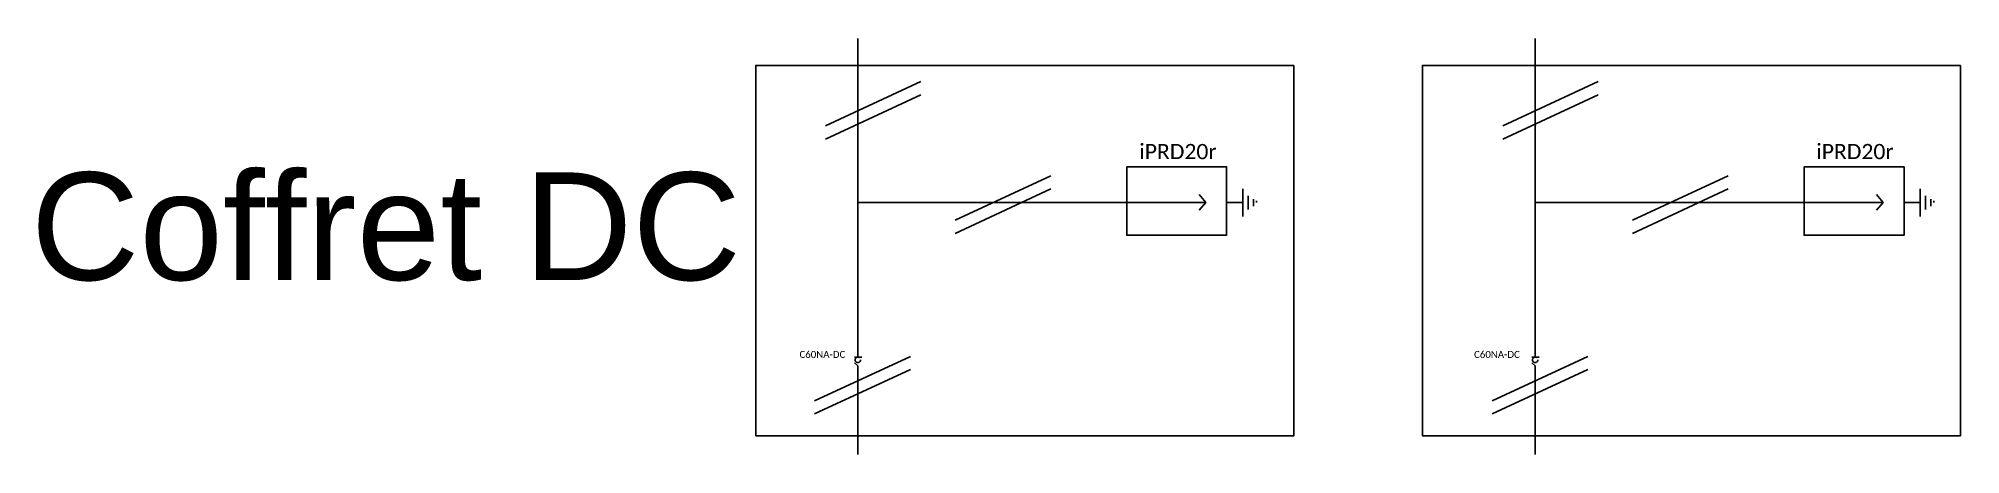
# Model space of a CAD drawing. Header units: inches. Extents: x 9190 to 83177, y 6945 to 19665.
# Drawn here: x 21268 to 22845, y 17173 to 17514 of the extents above; entities that cross this region are included whole.
import ezdxf

# ---------------------------------------------------------------- set-up
doc = ezdxf.new("R2010")
doc.units = ezdxf.units.IN
doc.header["$MEASUREMENT"] = 0
doc.linetypes.add('ACAD_ISO02W100', pattern=[15, 12, -3])
doc.styles.get("Standard").update_dxf_attribs({"font": 'arial.ttf'})

msp = doc.modelspace()

# ---------------------------------------------------------------- texts
at = {"attachment_point": 1}
for s, width, gutter_width, insert, char_height in [('{\\fCalibri|b0|i0|c0|p34;\\H0.91667x;iPRD20r}', 179.489, 67.9, (22171.3, 17427.9), 13.583), ('{\\fCalibri|b0|i0|c0|p34;\\H0.91667x;iPRD20r}', 179.489, 67.9, (22726.5, 17427.9), 13.583), ('Coffret DC', 5460.255, 441.4, (21262.2, 17404.6), 88.28), ('{\\fCalibri|b0|i0|c0|p34;\\H0.91667x;C60NA-DC}', 42.658, 31.1, (21892.6, 17258.2), 6.221), ('{\\fCalibri|b0|i0|c0|p34;\\H0.91667x;C60NA-DC}', 42.658, 31.1, (22445.8, 17258.2), 6.221)]:
    msp.add_mtext_dynamic_manual_height_columns(s, width=width, gutter_width=gutter_width, heights=[0], dxfattribs=dict(at, insert=insert, char_height=char_height))

# ---------------------------------------------------------------- linework, layer by layer
for p, q in [((21940.4, 17253.1), (21940.4, 17514.4)), ((22495.9, 17253.1), (22495.9, 17514.4)), ((21913.8, 17442.7), (21992.2, 17479)), ((21913.8, 17431.8), (21992.2, 17468.2)), ((22469.3, 17442.7), (22547.7, 17479)), ((22469.3, 17431.8), (22547.7, 17468.2)), ((22020.2, 17365.5), (22098.6, 17401.8)), ((22020.2, 17354.6), (22098.6, 17391)), ((22575.7, 17365.5), (22654.2, 17401.8)), ((22575.7, 17354.6), (22654.2, 17391)), ((22161, 17380), (21940.4, 17380)), ((22716.5, 17380), (22495.9, 17380)), ((21905, 17217.4), (21983.5, 17253.8)), ((21937.6, 17248.6), (21940.4, 17246)), ((21940.4, 17246), (21940.4, 17173.3)), ((22460.6, 17217.4), (22539, 17253.8)), ((22493.1, 17248.6), (22495.9, 17246)), ((22495.9, 17246), (22495.9, 17173.3)), ((21905, 17206.6), (21983.5, 17242.9)), ((22460.6, 17206.6), (22539, 17242.9))]:
    msp.add_line(p, q)
at = {"color": 3}
for p, q in [((22256.2, 17379.8), (22256.2, 17391.2)), ((22811.7, 17379.8), (22811.7, 17391.2)), ((22161, 17380), (22225.9, 17380)), ((22225.9, 17380), (22220.3, 17386.4)), ((22225.9, 17380), (22220.3, 17373.6)), ((22242.9, 17379.8), (22256.2, 17379.8)), ((22256.2, 17368.4), (22256.2, 17379.8)), ((22260.6, 17379.8), (22260.6, 17385.5)), ((22260.6, 17374.1), (22260.6, 17379.8)), ((22265, 17379.8), (22265, 17382.6)), ((22265, 17376.9), (22265, 17379.8)), ((22267.4, 17379.8), (22267.4, 17381.2)), ((22716.5, 17380), (22781.4, 17380)), ((22781.4, 17380), (22775.8, 17386.4)), ((22781.4, 17380), (22775.8, 17373.6)), ((22798.5, 17379.8), (22811.7, 17379.8)), ((22811.7, 17368.4), (22811.7, 17379.8)), ((22816.1, 17379.8), (22816.1, 17385.5)), ((22816.1, 17374.1), (22816.1, 17379.8)), ((22820.5, 17379.8), (22820.5, 17382.6)), ((22820.5, 17376.9), (22820.5, 17379.8)), ((22822.9, 17379.8), (22822.9, 17381.2))]:
    msp.add_line(p, q, dxfattribs=at)
for points in [[(22298, 17492.3), (21856.7, 17492.3), (21856.7, 17188.7), (22298, 17188.7)], [(22844.8, 17492.3), (22403.4, 17492.3), (22403.4, 17188.7), (22844.8, 17188.7)]]:
    msp.add_lwpolyline(points, close=True)
at = {"color": 7}
for points in [[(22161, 17409.2), (22242.9, 17409.2), (22242.9, 17353), (22161, 17353)], [(22716.5, 17409.2), (22798.5, 17409.2), (22798.5, 17353), (22716.5, 17353)]]:
    msp.add_lwpolyline(points, close=True, dxfattribs=at)
for points in [[(21937.6, 17253.1), (21943.6, 17253.1)], [(22493.1, 17253.1), (22499.1, 17253.1)]]:
    msp.add_lwpolyline(points)
at = {"linetype": 'ACAD_ISO02W100'}
for centre in [(21940.4, 17250.9), (22495.9, 17250.9)]:
    msp.add_circle(centre, 2.21, dxfattribs=at)

msp.set_redraw_order([(e.dxf.handle, doc.entitydb.next_handle()) for e in msp.query("TEXT MTEXT ATTDEF DIMENSION ARC_DIMENSION")])  # texts and dimensions are drawn at this point

doc.saveas('drawing.dxf')
